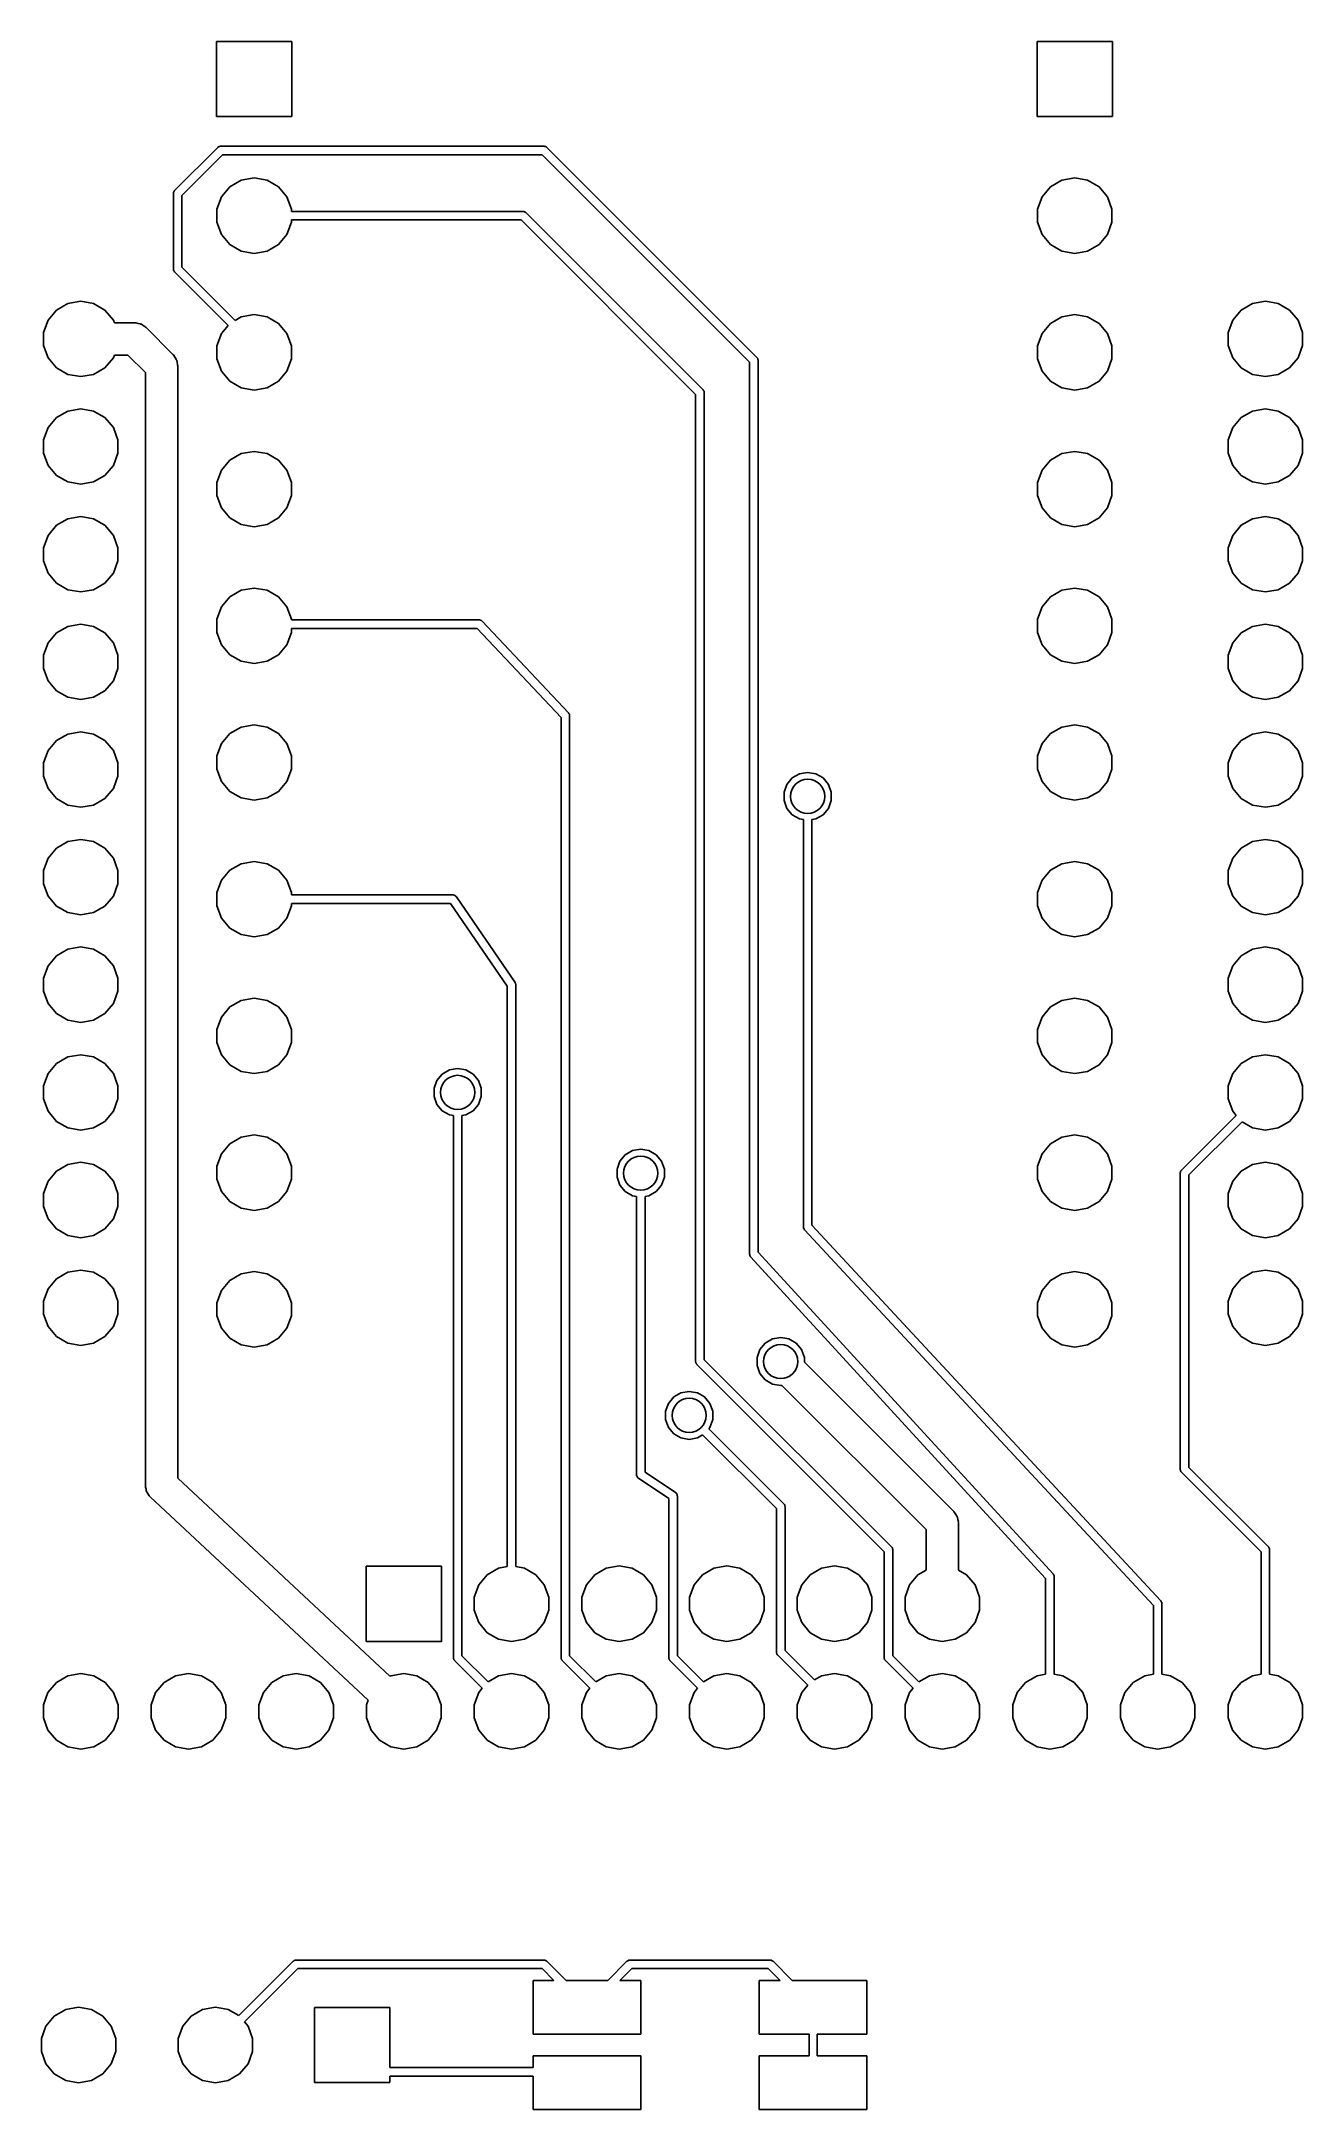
# Model space of a CAD drawing. Extents: x 168.8 to 192.2, y -127.9 to -89.5.
import ezdxf

# ---------------------------------------------------------------- set-up
doc = ezdxf.new("R2010")
doc.units = 0
doc.header["$MEASUREMENT"] = 0
doc.layers.add('BLACK', color=7, linetype='CONTINUOUS')

msp = doc.modelspace()

# ---------------------------------------------------------------- linework, layer by layer
at = {"layer": 'Black'}
for p, q in [((172.022, -90.8685), (172.022, -89.4715)), ((172.022, -89.4715), (173.418, -89.4715)), ((173.418, -89.4715), (173.418, -90.8685)), ((187.261, -90.8685), (187.261, -89.4715)), ((187.261, -89.4715), (188.659, -89.4715)), ((188.659, -89.4715), (188.659, -90.8685)), ((173.418, -90.8685), (172.022, -90.8685)), ((188.659, -90.8685), (187.261, -90.8685)), ((171.243, -92.2434), (172.043, -91.4434)), ((172.043, -91.4434), (172.046, -91.4414)), ((172.046, -91.4414), (172.049, -91.4387)), ((172.049, -91.4387), (172.058, -91.4335)), ((172.058, -91.4335), (172.066, -91.4275)), ((172.066, -91.4275), (172.07, -91.4266)), ((172.07, -91.4266), (172.073, -91.4248)), ((172.073, -91.4248), (172.083, -91.423)), ((172.083, -91.423), (172.093, -91.4203)), ((172.093, -91.4203), (172.097, -91.4206)), ((172.097, -91.4206), (172.1, -91.42)), ((172.1, -91.42), (178.1, -91.42)), ((178.1, -91.42), (178.103, -91.4206)), ((178.103, -91.4206), (178.107, -91.4203)), ((178.107, -91.4203), (178.117, -91.423)), ((178.117, -91.423), (178.127, -91.4248)), ((178.127, -91.4248), (178.13, -91.4266)), ((178.13, -91.4266), (178.134, -91.4275)), ((178.134, -91.4275), (178.142, -91.4335)), ((178.142, -91.4335), (178.151, -91.4387)), ((178.151, -91.4387), (178.154, -91.4414)), ((178.154, -91.4414), (178.157, -91.4434)), ((178.157, -91.4434), (182.057, -95.3434)), ((172.133, -91.58), (171.38, -92.3331)), ((178.067, -91.58), (172.133, -91.58)), ((181.92, -95.4331), (178.067, -91.58)), ((172.113, -92.3594), (172.269, -92.1729)), ((172.269, -92.1729), (172.48, -92.0511)), ((172.48, -92.0511), (172.72, -92.0088)), ((172.72, -92.0088), (172.96, -92.0511)), ((172.96, -92.0511), (173.171, -92.1729)), ((173.171, -92.1729), (173.327, -92.3594)), ((187.353, -92.3594), (187.509, -92.1729)), ((187.509, -92.1729), (187.72, -92.0511)), ((187.72, -92.0511), (187.96, -92.0088)), ((187.96, -92.0088), (188.2, -92.0511)), ((188.2, -92.0511), (188.411, -92.1729)), ((188.411, -92.1729), (188.567, -92.3594)), ((171.22, -92.293), (171.223, -92.2829)), ((171.221, -92.2965), (171.22, -92.293)), ((171.22, -92.3), (171.221, -92.2965)), ((171.22, -93.7), (171.22, -92.3)), ((171.223, -92.2829), (171.225, -92.2726)), ((171.225, -92.2726), (171.227, -92.2696)), ((171.227, -92.2662), (171.233, -92.2576)), ((171.227, -92.2696), (171.227, -92.2662)), ((171.233, -92.2576), (171.239, -92.2486)), ((171.239, -92.2486), (171.241, -92.2463)), ((171.241, -92.2463), (171.243, -92.2434)), ((171.38, -92.3331), (171.38, -93.6669)), ((172.029, -92.5882), (172.113, -92.3594)), ((172.029, -92.8318), (172.029, -92.5882)), ((173.327, -92.3594), (173.411, -92.5882)), ((173.411, -92.5882), (173.411, -92.63)), ((187.269, -92.5882), (187.353, -92.3594)), ((187.269, -92.8318), (187.269, -92.5882)), ((188.567, -92.3594), (188.651, -92.5882)), ((188.651, -92.5882), (188.651, -92.8318)), ((172.113, -93.0606), (172.029, -92.8318)), ((173.411, -92.8318), (173.327, -93.0606)), ((173.411, -92.63), (177.71, -92.63)), ((177.677, -92.79), (173.411, -92.79)), ((173.411, -92.79), (173.411, -92.8318)), ((180.92, -96.0331), (177.677, -92.79)), ((177.71, -92.63), (177.713, -92.6306)), ((177.713, -92.6306), (177.717, -92.6303)), ((177.717, -92.6303), (177.727, -92.633)), ((177.727, -92.633), (177.737, -92.6348)), ((177.737, -92.6348), (177.74, -92.6366)), ((177.74, -92.6366), (177.744, -92.6375)), ((177.744, -92.6375), (177.752, -92.6435)), ((177.752, -92.6435), (177.761, -92.6487)), ((177.761, -92.6487), (177.764, -92.6514)), ((177.764, -92.6514), (177.767, -92.6534)), ((177.767, -92.6534), (181.057, -95.9434)), ((187.353, -93.0606), (187.269, -92.8318)), ((188.651, -92.8318), (188.567, -93.0606)), ((172.269, -93.2471), (172.113, -93.0606)), ((172.48, -93.3689), (172.269, -93.2471)), ((172.72, -93.4112), (172.48, -93.3689)), ((172.96, -93.3689), (172.72, -93.4112)), ((173.171, -93.2471), (172.96, -93.3689)), ((173.327, -93.0606), (173.171, -93.2471)), ((187.509, -93.2471), (187.353, -93.0606)), ((187.72, -93.3689), (187.509, -93.2471)), ((187.96, -93.4112), (187.72, -93.3689)), ((188.2, -93.3689), (187.96, -93.4112)), ((188.411, -93.2471), (188.2, -93.3689)), ((188.567, -93.0606), (188.411, -93.2471)), ((171.221, -93.7035), (171.22, -93.7)), ((171.22, -93.707), (171.221, -93.7035)), ((171.223, -93.7171), (171.22, -93.707)), ((171.225, -93.7274), (171.223, -93.7171)), ((171.227, -93.7304), (171.225, -93.7274)), ((171.227, -93.7338), (171.227, -93.7304)), ((171.233, -93.7424), (171.227, -93.7338)), ((171.239, -93.7514), (171.233, -93.7424)), ((171.241, -93.7537), (171.239, -93.7514)), ((171.243, -93.7566), (171.241, -93.7537)), ((172.238, -94.7507), (171.243, -93.7566)), ((171.38, -93.6669), (172.369, -94.6555)), ((168.892, -94.6494), (169.049, -94.4629)), ((169.049, -94.4629), (169.259, -94.3411)), ((169.259, -94.3411), (169.499, -94.2988)), ((169.499, -94.2988), (169.739, -94.3411)), ((169.739, -94.3411), (169.95, -94.4629)), ((169.95, -94.4629), (170.106, -94.6494)), ((190.894, -94.6494), (191.05, -94.4629)), ((191.05, -94.4629), (191.261, -94.3411)), ((191.261, -94.3411), (191.501, -94.2988)), ((191.501, -94.2988), (191.741, -94.3411)), ((191.741, -94.3411), (191.951, -94.4629)), ((191.951, -94.4629), (192.108, -94.6494)), ((168.809, -94.8782), (168.892, -94.6494)), ((168.809, -95.1218), (168.809, -94.8782)), ((170.106, -94.6494), (170.125, -94.7)), ((170.125, -94.7), (170.5, -94.7)), ((170.5, -94.7), (170.513, -94.7023)), ((170.513, -94.7023), (170.526, -94.7011)), ((170.526, -94.7011), (170.564, -94.7113)), ((170.564, -94.7113), (170.603, -94.7181)), ((170.603, -94.7181), (170.614, -94.7247)), ((170.614, -94.7247), (170.627, -94.7281)), ((170.627, -94.7281), (170.659, -94.7506)), ((170.659, -94.7506), (170.693, -94.7702)), ((170.693, -94.7702), (170.701, -94.7803)), ((170.701, -94.7803), (170.712, -94.7879)), ((170.712, -94.7879), (171.212, -95.2879)), ((172.029, -95.1282), (172.113, -94.8994)), ((172.113, -94.8994), (172.238, -94.7507)), ((172.369, -94.6555), (172.48, -94.5911)), ((172.48, -94.5911), (172.72, -94.5488)), ((172.72, -94.5488), (172.96, -94.5911)), ((172.96, -94.5911), (173.171, -94.7129)), ((173.171, -94.7129), (173.327, -94.8994)), ((173.327, -94.8994), (173.411, -95.1282)), ((187.269, -95.1282), (187.353, -94.8994)), ((187.353, -94.8994), (187.509, -94.7129)), ((187.509, -94.7129), (187.72, -94.5911)), ((187.72, -94.5911), (187.96, -94.5488)), ((187.96, -94.5488), (188.2, -94.5911)), ((188.2, -94.5911), (188.411, -94.7129)), ((188.411, -94.7129), (188.567, -94.8994)), ((188.567, -94.8994), (188.651, -95.1282)), ((190.81, -94.8782), (190.894, -94.6494)), ((190.81, -95.1218), (190.81, -94.8782)), ((192.108, -94.6494), (192.191, -94.8782)), ((192.191, -94.8782), (192.191, -95.1218)), ((168.892, -95.3506), (168.809, -95.1218)), ((170.125, -95.3), (170.106, -95.3506)), ((170.376, -95.3), (170.125, -95.3)), ((170.7, -95.6243), (170.376, -95.3)), ((171.212, -95.2879), (171.22, -95.2987)), ((171.22, -95.2987), (171.23, -95.3072)), ((172.029, -95.3718), (172.029, -95.1282)), ((173.411, -95.1282), (173.411, -95.3718)), ((187.269, -95.3718), (187.269, -95.1282)), ((188.651, -95.1282), (188.651, -95.3718)), ((190.894, -95.3506), (190.81, -95.1218)), ((192.191, -95.1218), (192.108, -95.3506)), ((169.049, -95.5371), (168.892, -95.3506)), ((169.259, -95.6589), (169.049, -95.5371)), ((169.499, -95.7012), (169.259, -95.6589)), ((169.739, -95.6589), (169.499, -95.7012)), ((169.95, -95.5371), (169.739, -95.6589)), ((170.106, -95.3506), (169.95, -95.5371)), ((170.7, -116.3), (170.7, -95.6243)), ((171.23, -95.3072), (171.249, -95.3411)), ((171.249, -95.3411), (171.272, -95.3732)), ((171.272, -95.3732), (171.275, -95.386)), ((171.275, -95.386), (171.282, -95.3974)), ((171.282, -95.3974), (171.289, -95.436)), ((171.289, -95.436), (171.299, -95.4739)), ((171.299, -95.4739), (171.298, -95.487)), ((171.298, -95.487), (171.3, -95.5)), ((171.3, -95.5), (171.3, -116.17)), ((172.113, -95.6006), (172.029, -95.3718)), ((172.269, -95.7871), (172.113, -95.6006)), ((173.327, -95.6006), (173.171, -95.7871)), ((173.411, -95.3718), (173.327, -95.6006)), ((181.92, -112), (181.92, -95.4331)), ((182.057, -95.3434), (182.059, -95.3463)), ((182.059, -95.3463), (182.061, -95.3486)), ((182.061, -95.3486), (182.067, -95.3576)), ((182.067, -95.3576), (182.073, -95.3662)), ((182.073, -95.3662), (182.073, -95.3696)), ((182.073, -95.3696), (182.075, -95.3726)), ((182.075, -95.3726), (182.077, -95.3829)), ((182.077, -95.3829), (182.08, -95.393)), ((182.08, -95.393), (182.079, -95.3965)), ((182.079, -95.3965), (182.08, -95.4)), ((182.08, -95.4), (182.08, -111.969)), ((187.353, -95.6006), (187.269, -95.3718)), ((187.509, -95.7871), (187.353, -95.6006)), ((188.567, -95.6006), (188.411, -95.7871)), ((188.651, -95.3718), (188.567, -95.6006)), ((191.05, -95.5371), (190.894, -95.3506)), ((191.261, -95.6589), (191.05, -95.5371)), ((191.501, -95.7012), (191.261, -95.6589)), ((191.741, -95.6589), (191.501, -95.7012)), ((191.951, -95.5371), (191.741, -95.6589)), ((192.108, -95.3506), (191.951, -95.5371)), ((172.48, -95.9089), (172.269, -95.7871)), ((172.72, -95.9512), (172.48, -95.9089)), ((172.96, -95.9089), (172.72, -95.9512)), ((173.171, -95.7871), (172.96, -95.9089)), ((180.92, -114), (180.92, -96.0331)), ((181.057, -95.9434), (181.059, -95.9463)), ((181.059, -95.9463), (181.061, -95.9486)), ((181.061, -95.9486), (181.067, -95.9576)), ((181.067, -95.9576), (181.073, -95.9662)), ((181.073, -95.9662), (181.073, -95.9696)), ((181.073, -95.9696), (181.075, -95.9726)), ((181.075, -95.9726), (181.077, -95.9829)), ((181.077, -95.9829), (181.08, -95.993)), ((181.08, -95.993), (181.079, -95.9965)), ((181.079, -95.9965), (181.08, -96)), ((181.08, -96), (181.08, -113.967)), ((187.72, -95.9089), (187.509, -95.7871)), ((187.96, -95.9512), (187.72, -95.9089)), ((188.2, -95.9089), (187.96, -95.9512)), ((188.411, -95.7871), (188.2, -95.9089)), ((169.049, -96.4619), (169.259, -96.3401)), ((169.259, -96.3401), (169.499, -96.2978)), ((169.499, -96.2978), (169.739, -96.3401)), ((169.739, -96.3401), (169.95, -96.4619)), ((191.05, -96.4619), (191.261, -96.3401)), ((191.261, -96.3401), (191.501, -96.2978)), ((191.501, -96.2978), (191.741, -96.3401)), ((191.741, -96.3401), (191.951, -96.4619)), ((168.809, -96.8772), (168.892, -96.6484)), ((168.892, -96.6484), (169.049, -96.4619)), ((169.95, -96.4619), (170.106, -96.6484)), ((170.106, -96.6484), (170.19, -96.8772)), ((190.81, -96.8772), (190.894, -96.6484)), ((190.894, -96.6484), (191.05, -96.4619)), ((191.951, -96.4619), (192.108, -96.6484)), ((192.108, -96.6484), (192.191, -96.8772)), ((168.809, -97.1207), (168.809, -96.8772)), ((168.892, -97.3496), (168.809, -97.1207)), ((170.19, -97.1207), (170.106, -97.3496)), ((170.19, -96.8772), (170.19, -97.1207)), ((172.269, -97.2529), (172.48, -97.1311)), ((172.48, -97.1311), (172.72, -97.0888)), ((172.72, -97.0888), (172.96, -97.1311)), ((172.96, -97.1311), (173.171, -97.2529)), ((187.509, -97.2529), (187.72, -97.1311)), ((187.72, -97.1311), (187.96, -97.0888)), ((187.96, -97.0888), (188.2, -97.1311)), ((188.2, -97.1311), (188.411, -97.2529)), ((190.81, -97.1207), (190.81, -96.8772)), ((190.894, -97.3496), (190.81, -97.1207)), ((192.191, -97.1207), (192.108, -97.3496)), ((192.191, -96.8772), (192.191, -97.1207)), ((169.049, -97.5361), (168.892, -97.3496)), ((169.259, -97.6579), (169.049, -97.5361)), ((169.95, -97.5361), (169.739, -97.6579)), ((170.106, -97.3496), (169.95, -97.5361)), ((172.029, -97.6682), (172.113, -97.4394)), ((172.113, -97.4394), (172.269, -97.2529)), ((173.171, -97.2529), (173.327, -97.4394)), ((173.327, -97.4394), (173.411, -97.6682)), ((187.269, -97.6682), (187.353, -97.4394)), ((187.353, -97.4394), (187.509, -97.2529)), ((188.411, -97.2529), (188.567, -97.4394)), ((188.567, -97.4394), (188.651, -97.6682)), ((191.05, -97.5361), (190.894, -97.3496)), ((191.261, -97.6579), (191.05, -97.5361)), ((191.951, -97.5361), (191.741, -97.6579)), ((192.108, -97.3496), (191.951, -97.5361)), ((169.499, -97.7001), (169.259, -97.6579)), ((169.739, -97.6579), (169.499, -97.7001)), ((172.029, -97.9118), (172.029, -97.6682)), ((172.113, -98.1406), (172.029, -97.9118)), ((173.411, -97.9118), (173.327, -98.1406)), ((173.411, -97.6682), (173.411, -97.9118)), ((187.269, -97.9118), (187.269, -97.6682)), ((187.353, -98.1406), (187.269, -97.9118)), ((188.651, -97.9118), (188.567, -98.1406)), ((188.651, -97.6682), (188.651, -97.9118)), ((191.501, -97.7001), (191.261, -97.6579)), ((191.741, -97.6579), (191.501, -97.7001)), ((169.049, -98.4634), (169.259, -98.3416)), ((169.259, -98.3416), (169.499, -98.2993)), ((169.499, -98.2993), (169.739, -98.3416)), ((169.739, -98.3416), (169.95, -98.4634)), ((172.269, -98.3271), (172.113, -98.1406)), ((172.48, -98.4489), (172.269, -98.3271)), ((173.171, -98.3271), (172.96, -98.4489)), ((173.327, -98.1406), (173.171, -98.3271)), ((187.509, -98.3271), (187.353, -98.1406)), ((187.72, -98.4489), (187.509, -98.3271)), ((188.411, -98.3271), (188.2, -98.4489)), ((188.567, -98.1406), (188.411, -98.3271)), ((191.05, -98.4634), (191.261, -98.3416)), ((191.261, -98.3416), (191.501, -98.2993)), ((191.501, -98.2993), (191.741, -98.3416)), ((191.741, -98.3416), (191.951, -98.4634)), ((168.809, -98.8787), (168.892, -98.6499)), ((168.892, -98.6499), (169.049, -98.4634)), ((169.95, -98.4634), (170.106, -98.6499)), ((170.106, -98.6499), (170.19, -98.8787)), ((172.72, -98.4912), (172.48, -98.4489)), ((172.96, -98.4489), (172.72, -98.4912)), ((187.96, -98.4912), (187.72, -98.4489)), ((188.2, -98.4489), (187.96, -98.4912)), ((190.81, -98.8787), (190.894, -98.6499)), ((190.894, -98.6499), (191.05, -98.4634)), ((191.951, -98.4634), (192.108, -98.6499)), ((192.108, -98.6499), (192.191, -98.8787)), ((168.809, -99.1223), (168.809, -98.8787)), ((168.892, -99.3511), (168.809, -99.1223)), ((170.19, -99.1223), (170.106, -99.3511)), ((170.19, -98.8787), (170.19, -99.1223)), ((190.81, -99.1223), (190.81, -98.8787)), ((190.894, -99.3511), (190.81, -99.1223)), ((192.191, -99.1223), (192.108, -99.3511)), ((192.191, -98.8787), (192.191, -99.1223)), ((169.049, -99.5376), (168.892, -99.3511)), ((170.106, -99.3511), (169.95, -99.5376)), ((191.05, -99.5376), (190.894, -99.3511)), ((192.108, -99.3511), (191.951, -99.5376)), ((169.259, -99.6594), (169.049, -99.5376)), ((169.499, -99.7017), (169.259, -99.6594)), ((169.739, -99.6594), (169.499, -99.7017)), ((169.95, -99.5376), (169.739, -99.6594)), ((172.113, -99.9794), (172.269, -99.7929)), ((172.269, -99.7929), (172.48, -99.6711)), ((172.48, -99.6711), (172.72, -99.6288)), ((172.72, -99.6288), (172.96, -99.6711)), ((172.96, -99.6711), (173.171, -99.7929)), ((173.171, -99.7929), (173.327, -99.9794)), ((187.353, -99.9794), (187.509, -99.7929)), ((187.509, -99.7929), (187.72, -99.6711)), ((187.72, -99.6711), (187.96, -99.6288)), ((187.96, -99.6288), (188.2, -99.6711)), ((188.2, -99.6711), (188.411, -99.7929)), ((188.411, -99.7929), (188.567, -99.9794)), ((191.261, -99.6594), (191.05, -99.5376)), ((191.501, -99.7017), (191.261, -99.6594)), ((191.741, -99.6594), (191.501, -99.7017)), ((191.951, -99.5376), (191.741, -99.6594)), ((169.259, -100.341), (169.499, -100.298)), ((169.499, -100.298), (169.739, -100.341)), ((172.029, -100.208), (172.113, -99.9794)), ((172.029, -100.452), (172.029, -100.208)), ((173.327, -99.9794), (173.411, -100.208)), ((173.411, -100.208), (173.411, -100.22)), ((173.411, -100.22), (176.9, -100.22)), ((176.9, -100.22), (176.905, -100.221)), ((176.905, -100.221), (176.909, -100.221)), ((176.909, -100.221), (176.918, -100.223)), ((176.918, -100.223), (176.927, -100.225)), ((176.927, -100.225), (176.931, -100.227)), ((176.931, -100.227), (176.936, -100.229)), ((176.936, -100.229), (176.943, -100.234)), ((176.943, -100.234), (176.951, -100.239)), ((176.951, -100.239), (176.954, -100.242)), ((176.954, -100.242), (176.958, -100.245)), ((176.958, -100.245), (178.558, -101.945)), ((187.269, -100.208), (187.353, -99.9794)), ((187.269, -100.452), (187.269, -100.208)), ((188.567, -99.9794), (188.651, -100.208)), ((188.651, -100.208), (188.651, -100.452)), ((191.261, -100.341), (191.501, -100.298)), ((191.501, -100.298), (191.741, -100.341)), ((168.809, -100.878), (168.892, -100.649)), ((168.892, -100.649), (169.049, -100.462)), ((169.049, -100.462), (169.259, -100.341)), ((169.739, -100.341), (169.95, -100.462)), ((169.95, -100.462), (170.106, -100.649)), ((170.106, -100.649), (170.19, -100.878)), ((172.113, -100.681), (172.029, -100.452)), ((172.269, -100.867), (172.113, -100.681)), ((173.327, -100.681), (173.171, -100.867)), ((173.411, -100.452), (173.327, -100.681)), ((176.865, -100.38), (173.411, -100.38)), ((173.411, -100.38), (173.411, -100.452)), ((178.42, -102.032), (176.865, -100.38)), ((187.353, -100.681), (187.269, -100.452)), ((187.509, -100.867), (187.353, -100.681)), ((188.567, -100.681), (188.411, -100.867)), ((188.651, -100.452), (188.567, -100.681)), ((190.81, -100.878), (190.894, -100.649)), ((190.894, -100.649), (191.05, -100.462)), ((191.05, -100.462), (191.261, -100.341)), ((191.741, -100.341), (191.951, -100.462)), ((191.951, -100.462), (192.108, -100.649)), ((192.108, -100.649), (192.191, -100.878)), ((168.809, -101.121), (168.809, -100.878)), ((170.19, -100.878), (170.19, -101.121)), ((172.48, -100.989), (172.269, -100.867)), ((172.72, -101.031), (172.48, -100.989)), ((172.96, -100.989), (172.72, -101.031)), ((173.171, -100.867), (172.96, -100.989)), ((187.72, -100.989), (187.509, -100.867)), ((187.96, -101.031), (187.72, -100.989)), ((188.2, -100.989), (187.96, -101.031)), ((188.411, -100.867), (188.2, -100.989)), ((190.81, -101.121), (190.81, -100.878)), ((192.191, -100.878), (192.191, -101.121)), ((168.892, -101.35), (168.809, -101.121)), ((169.049, -101.537), (168.892, -101.35)), ((170.106, -101.35), (169.95, -101.537)), ((170.19, -101.121), (170.106, -101.35)), ((190.894, -101.35), (190.81, -101.121)), ((191.05, -101.537), (190.894, -101.35)), ((192.108, -101.35), (191.951, -101.537)), ((192.191, -101.121), (192.108, -101.35)), ((169.259, -101.658), (169.049, -101.537)), ((169.499, -101.701), (169.259, -101.658)), ((169.739, -101.658), (169.499, -101.701)), ((169.95, -101.537), (169.739, -101.658)), ((191.261, -101.658), (191.05, -101.537)), ((191.501, -101.701), (191.261, -101.658)), ((191.741, -101.658), (191.501, -101.701)), ((191.951, -101.537), (191.741, -101.658)), ((172.269, -102.333), (172.48, -102.211)), ((172.48, -102.211), (172.72, -102.169)), ((172.72, -102.169), (172.96, -102.211)), ((172.96, -102.211), (173.171, -102.333)), ((178.42, -119.5), (178.42, -102.032)), ((178.558, -101.945), (178.56, -101.947)), ((178.56, -101.947), (178.561, -101.949)), ((178.561, -101.949), (178.567, -101.959)), ((178.567, -101.959), (178.573, -101.968)), ((178.573, -101.968), (178.574, -101.971)), ((178.574, -101.971), (178.575, -101.973)), ((178.575, -101.973), (178.577, -101.984)), ((178.577, -101.984), (178.58, -101.995)), ((178.58, -101.995), (178.58, -101.998)), ((178.58, -101.998), (178.58, -102)), ((178.58, -102), (178.58, -119.467)), ((187.509, -102.333), (187.72, -102.211)), ((187.72, -102.211), (187.96, -102.169)), ((187.96, -102.169), (188.2, -102.211)), ((188.2, -102.211), (188.411, -102.333)), ((168.892, -102.65), (169.049, -102.464)), ((169.049, -102.464), (169.259, -102.342)), ((169.259, -102.342), (169.499, -102.3)), ((169.499, -102.3), (169.739, -102.342)), ((169.739, -102.342), (169.95, -102.464)), ((169.95, -102.464), (170.106, -102.65)), ((172.029, -102.748), (172.113, -102.519)), ((172.113, -102.519), (172.269, -102.333)), ((173.171, -102.333), (173.327, -102.519)), ((173.327, -102.519), (173.411, -102.748)), ((187.269, -102.748), (187.353, -102.519)), ((187.353, -102.519), (187.509, -102.333)), ((188.411, -102.333), (188.567, -102.519)), ((188.567, -102.519), (188.651, -102.748)), ((190.894, -102.65), (191.05, -102.464)), ((191.05, -102.464), (191.261, -102.342)), ((191.261, -102.342), (191.501, -102.3)), ((191.501, -102.3), (191.741, -102.342)), ((191.741, -102.342), (191.951, -102.464)), ((191.951, -102.464), (192.108, -102.65)), ((168.809, -102.879), (168.892, -102.65)), ((168.809, -103.123), (168.809, -102.879)), ((170.106, -102.65), (170.19, -102.879)), ((170.19, -102.879), (170.19, -103.123)), ((172.029, -102.992), (172.029, -102.748)), ((173.411, -102.748), (173.411, -102.992)), ((187.269, -102.992), (187.269, -102.748)), ((188.651, -102.748), (188.651, -102.992)), ((190.81, -102.879), (190.894, -102.65)), ((190.81, -103.123), (190.81, -102.879)), ((192.108, -102.65), (192.191, -102.879)), ((192.191, -102.879), (192.191, -103.123)), ((168.892, -103.352), (168.809, -103.123)), ((169.049, -103.538), (168.892, -103.352)), ((170.106, -103.352), (169.95, -103.538)), ((170.19, -103.123), (170.106, -103.352)), ((172.113, -103.221), (172.029, -102.992)), ((172.269, -103.407), (172.113, -103.221)), ((173.327, -103.221), (173.171, -103.407)), ((173.411, -102.992), (173.327, -103.221)), ((182.561, -103.423), (182.614, -103.277)), ((182.614, -103.277), (182.713, -103.158)), ((182.713, -103.158), (182.847, -103.081)), ((182.847, -103.081), (183, -103.054)), ((183, -103.054), (183.153, -103.081)), ((183.153, -103.081), (183.287, -103.158)), ((183.287, -103.158), (183.386, -103.277)), ((183.386, -103.277), (183.439, -103.423)), ((187.353, -103.221), (187.269, -102.992)), ((187.509, -103.407), (187.353, -103.221)), ((188.567, -103.221), (188.411, -103.407)), ((188.651, -102.992), (188.567, -103.221)), ((190.894, -103.352), (190.81, -103.123)), ((191.05, -103.538), (190.894, -103.352)), ((192.108, -103.352), (191.951, -103.538)), ((192.191, -103.123), (192.108, -103.352)), ((169.259, -103.66), (169.049, -103.538)), ((169.499, -103.702), (169.259, -103.66)), ((169.739, -103.66), (169.499, -103.702)), ((169.95, -103.538), (169.739, -103.66)), ((172.48, -103.529), (172.269, -103.407)), ((172.72, -103.571), (172.48, -103.529)), ((172.96, -103.529), (172.72, -103.571)), ((173.171, -103.407), (172.96, -103.529)), ((182.561, -103.577), (182.561, -103.423)), ((182.614, -103.723), (182.561, -103.577)), ((182.713, -103.842), (182.614, -103.723)), ((183.386, -103.723), (183.287, -103.842)), ((183.439, -103.577), (183.386, -103.723)), ((183.439, -103.423), (183.439, -103.577)), ((187.72, -103.529), (187.509, -103.407)), ((187.96, -103.571), (187.72, -103.529)), ((188.2, -103.529), (187.96, -103.571)), ((188.411, -103.407), (188.2, -103.529)), ((191.261, -103.66), (191.05, -103.538)), ((191.501, -103.702), (191.261, -103.66)), ((191.741, -103.66), (191.501, -103.702)), ((191.951, -103.538), (191.741, -103.66)), ((182.847, -103.919), (182.713, -103.842)), ((182.92, -103.932), (182.847, -103.919)), ((182.92, -111.5), (182.92, -103.932)), ((183.153, -103.919), (183.08, -103.932)), ((183.08, -103.932), (183.08, -111.469)), ((183.287, -103.842), (183.153, -103.919)), ((168.892, -104.649), (169.049, -104.463)), ((169.049, -104.463), (169.259, -104.341)), ((169.259, -104.341), (169.499, -104.299)), ((169.499, -104.299), (169.739, -104.341)), ((169.739, -104.341), (169.95, -104.463)), ((169.95, -104.463), (170.106, -104.649)), ((190.894, -104.649), (191.05, -104.463)), ((191.05, -104.463), (191.261, -104.341)), ((191.261, -104.341), (191.501, -104.299)), ((191.501, -104.299), (191.741, -104.341)), ((191.741, -104.341), (191.951, -104.463)), ((191.951, -104.463), (192.108, -104.649)), ((168.809, -104.878), (168.892, -104.649)), ((168.809, -105.122), (168.809, -104.878)), ((170.106, -104.649), (170.19, -104.878)), ((170.19, -104.878), (170.19, -105.122)), ((172.113, -105.059), (172.269, -104.873)), ((172.269, -104.873), (172.48, -104.751)), ((172.48, -104.751), (172.72, -104.709)), ((172.72, -104.709), (172.96, -104.751)), ((172.96, -104.751), (173.171, -104.873)), ((173.171, -104.873), (173.327, -105.059)), ((187.353, -105.059), (187.509, -104.873)), ((187.509, -104.873), (187.72, -104.751)), ((187.72, -104.751), (187.96, -104.709)), ((187.96, -104.709), (188.2, -104.751)), ((188.2, -104.751), (188.411, -104.873)), ((188.411, -104.873), (188.567, -105.059)), ((190.81, -104.878), (190.894, -104.649)), ((190.81, -105.122), (190.81, -104.878)), ((192.108, -104.649), (192.191, -104.878)), ((192.191, -104.878), (192.191, -105.122)), ((168.892, -105.351), (168.809, -105.122)), ((170.19, -105.122), (170.106, -105.351)), ((172.029, -105.288), (172.113, -105.059)), ((172.029, -105.532), (172.029, -105.288)), ((173.327, -105.059), (173.411, -105.288)), ((173.411, -105.288), (173.411, -105.33)), ((187.269, -105.288), (187.353, -105.059)), ((187.269, -105.532), (187.269, -105.288)), ((188.567, -105.059), (188.651, -105.288)), ((188.651, -105.288), (188.651, -105.532)), ((190.894, -105.351), (190.81, -105.122)), ((192.191, -105.122), (192.108, -105.351)), ((169.049, -105.537), (168.892, -105.351)), ((169.259, -105.659), (169.049, -105.537)), ((169.499, -105.701), (169.259, -105.659)), ((169.739, -105.659), (169.499, -105.701)), ((169.95, -105.537), (169.739, -105.659)), ((170.106, -105.351), (169.95, -105.537)), ((172.113, -105.761), (172.029, -105.532)), ((173.411, -105.532), (173.327, -105.761)), ((173.411, -105.33), (176.41, -105.33)), ((176.368, -105.49), (173.411, -105.49)), ((173.411, -105.49), (173.411, -105.532)), ((177.42, -107.025), (176.368, -105.49)), ((176.41, -105.33), (176.421, -105.332)), ((176.421, -105.332), (176.431, -105.333)), ((176.431, -105.333), (176.434, -105.334)), ((176.434, -105.334), (176.437, -105.335)), ((176.437, -105.335), (176.447, -105.34)), ((176.447, -105.34), (176.457, -105.345)), ((176.457, -105.345), (176.459, -105.347)), ((176.459, -105.347), (176.461, -105.349)), ((176.461, -105.349), (176.468, -105.357)), ((176.468, -105.357), (176.476, -105.365)), ((176.476, -105.365), (177.566, -106.955)), ((187.353, -105.761), (187.269, -105.532)), ((188.651, -105.532), (188.567, -105.761)), ((191.05, -105.537), (190.894, -105.351)), ((191.261, -105.659), (191.05, -105.537)), ((191.501, -105.701), (191.261, -105.659)), ((191.741, -105.659), (191.501, -105.701)), ((191.951, -105.537), (191.741, -105.659)), ((192.108, -105.351), (191.951, -105.537)), ((172.269, -105.947), (172.113, -105.761)), ((172.48, -106.069), (172.269, -105.947)), ((173.171, -105.947), (172.96, -106.069)), ((173.327, -105.761), (173.171, -105.947)), ((187.509, -105.947), (187.353, -105.761)), ((187.72, -106.069), (187.509, -105.947)), ((188.411, -105.947), (188.2, -106.069)), ((188.567, -105.761), (188.411, -105.947)), ((169.049, -106.462), (169.259, -106.34)), ((169.259, -106.34), (169.499, -106.298)), ((169.499, -106.298), (169.739, -106.34)), ((169.739, -106.34), (169.95, -106.462)), ((172.72, -106.111), (172.48, -106.069)), ((172.96, -106.069), (172.72, -106.111)), ((187.96, -106.111), (187.72, -106.069)), ((188.2, -106.069), (187.96, -106.111)), ((191.05, -106.462), (191.261, -106.34)), ((191.261, -106.34), (191.501, -106.298)), ((191.501, -106.298), (191.741, -106.34)), ((191.741, -106.34), (191.951, -106.462)), ((168.809, -106.877), (168.892, -106.648)), ((168.892, -106.648), (169.049, -106.462)), ((169.95, -106.462), (170.106, -106.648)), ((170.106, -106.648), (170.19, -106.877)), ((190.81, -106.877), (190.894, -106.648)), ((190.894, -106.648), (191.05, -106.462)), ((191.951, -106.462), (192.108, -106.648)), ((192.108, -106.648), (192.191, -106.877)), ((168.809, -107.121), (168.809, -106.877)), ((168.892, -107.35), (168.809, -107.121)), ((170.19, -107.121), (170.106, -107.35)), ((170.19, -106.877), (170.19, -107.121)), ((177.42, -117.811), (177.42, -107.025)), ((177.566, -106.955), (177.57, -106.964)), ((177.57, -106.964), (177.575, -106.973)), ((177.575, -106.973), (177.576, -106.976)), ((177.576, -106.976), (177.577, -106.98)), ((177.577, -106.98), (177.578, -106.99)), ((177.578, -106.99), (177.58, -107)), ((177.58, -107), (177.58, -117.811)), ((190.81, -107.121), (190.81, -106.877)), ((190.894, -107.35), (190.81, -107.121)), ((192.191, -107.121), (192.108, -107.35)), ((192.191, -106.877), (192.191, -107.121)), ((169.049, -107.536), (168.892, -107.35)), ((169.259, -107.658), (169.049, -107.536)), ((169.95, -107.536), (169.739, -107.658)), ((170.106, -107.35), (169.95, -107.536)), ((172.029, -107.828), (172.113, -107.599)), ((172.113, -107.599), (172.269, -107.413)), ((172.269, -107.413), (172.48, -107.291)), ((172.48, -107.291), (172.72, -107.249)), ((172.72, -107.249), (172.96, -107.291)), ((172.96, -107.291), (173.171, -107.413)), ((173.171, -107.413), (173.327, -107.599)), ((173.327, -107.599), (173.411, -107.828)), ((187.269, -107.828), (187.353, -107.599)), ((187.353, -107.599), (187.509, -107.413)), ((187.509, -107.413), (187.72, -107.291)), ((187.72, -107.291), (187.96, -107.249)), ((187.96, -107.249), (188.2, -107.291)), ((188.2, -107.291), (188.411, -107.413)), ((188.411, -107.413), (188.567, -107.599)), ((188.567, -107.599), (188.651, -107.828)), ((191.05, -107.536), (190.894, -107.35)), ((191.261, -107.658), (191.05, -107.536)), ((191.951, -107.536), (191.741, -107.658)), ((192.108, -107.35), (191.951, -107.536)), ((169.499, -107.7), (169.259, -107.658)), ((169.739, -107.658), (169.499, -107.7)), ((172.029, -108.072), (172.029, -107.828)), ((173.411, -107.828), (173.411, -108.072)), ((187.269, -108.072), (187.269, -107.828)), ((188.651, -107.828), (188.651, -108.072)), ((191.501, -107.7), (191.261, -107.658)), ((191.741, -107.658), (191.501, -107.7)), ((169.049, -108.463), (169.259, -108.342)), ((169.259, -108.342), (169.499, -108.299)), ((169.499, -108.299), (169.739, -108.342)), ((169.739, -108.342), (169.95, -108.463)), ((172.113, -108.301), (172.029, -108.072)), ((172.269, -108.487), (172.113, -108.301)), ((173.327, -108.301), (173.171, -108.487)), ((173.411, -108.072), (173.327, -108.301)), ((187.353, -108.301), (187.269, -108.072)), ((187.509, -108.487), (187.353, -108.301)), ((188.567, -108.301), (188.411, -108.487)), ((188.651, -108.072), (188.567, -108.301)), ((191.05, -108.463), (191.261, -108.342)), ((191.261, -108.342), (191.501, -108.299)), ((191.501, -108.299), (191.741, -108.342)), ((191.741, -108.342), (191.951, -108.463)), ((168.809, -108.879), (168.892, -108.65)), ((168.892, -108.65), (169.049, -108.463)), ((169.95, -108.463), (170.106, -108.65)), ((170.106, -108.65), (170.19, -108.879)), ((172.48, -108.609), (172.269, -108.487)), ((172.72, -108.651), (172.48, -108.609)), ((172.96, -108.609), (172.72, -108.651)), ((173.171, -108.487), (172.96, -108.609)), ((176.114, -108.777), (176.213, -108.658)), ((176.213, -108.658), (176.347, -108.581)), ((176.347, -108.581), (176.5, -108.554)), ((176.5, -108.554), (176.653, -108.581)), ((176.653, -108.581), (176.787, -108.658)), ((176.787, -108.658), (176.886, -108.777)), ((187.72, -108.609), (187.509, -108.487)), ((187.96, -108.651), (187.72, -108.609)), ((188.2, -108.609), (187.96, -108.651)), ((188.411, -108.487), (188.2, -108.609)), ((190.81, -108.879), (190.894, -108.65)), ((190.894, -108.65), (191.05, -108.463)), ((191.951, -108.463), (192.108, -108.65)), ((192.108, -108.65), (192.191, -108.879)), ((168.809, -109.122), (168.809, -108.879)), ((168.892, -109.351), (168.809, -109.122)), ((170.19, -109.122), (170.106, -109.351)), ((170.19, -108.879), (170.19, -109.122)), ((176.061, -108.923), (176.114, -108.777)), ((176.061, -109.077), (176.061, -108.923)), ((176.114, -109.223), (176.061, -109.077)), ((176.886, -108.777), (176.939, -108.923)), ((176.939, -109.077), (176.886, -109.223)), ((176.939, -108.923), (176.939, -109.077)), ((190.81, -109.122), (190.81, -108.879)), ((190.894, -109.351), (190.81, -109.122)), ((192.191, -109.122), (192.108, -109.351)), ((192.191, -108.879), (192.191, -109.122)), ((169.049, -109.538), (168.892, -109.351)), ((170.106, -109.351), (169.95, -109.538)), ((176.213, -109.342), (176.114, -109.223)), ((176.347, -109.419), (176.213, -109.342)), ((176.42, -109.432), (176.347, -109.419)), ((176.42, -119.5), (176.42, -109.432)), ((176.653, -109.419), (176.58, -109.432)), ((176.58, -109.432), (176.58, -119.467)), ((176.787, -109.342), (176.653, -109.419)), ((176.886, -109.223), (176.787, -109.342)), ((189.943, -110.445), (190.959, -109.429)), ((190.959, -109.429), (190.894, -109.351)), ((192.108, -109.351), (191.951, -109.538)), ((169.259, -109.659), (169.049, -109.538)), ((169.499, -109.702), (169.259, -109.659)), ((169.739, -109.659), (169.499, -109.702)), ((169.95, -109.538), (169.739, -109.659)), ((172.269, -109.953), (172.48, -109.831)), ((172.48, -109.831), (172.72, -109.789)), ((172.72, -109.789), (172.96, -109.831)), ((172.96, -109.831), (173.171, -109.953)), ((187.509, -109.953), (187.72, -109.831)), ((187.72, -109.831), (187.96, -109.789)), ((187.96, -109.789), (188.2, -109.831)), ((188.2, -109.831), (188.411, -109.953)), ((191.067, -109.547), (190.08, -110.534)), ((191.261, -109.659), (191.067, -109.547)), ((191.501, -109.702), (191.261, -109.659)), ((191.741, -109.659), (191.501, -109.702)), ((191.951, -109.538), (191.741, -109.659)), ((172.029, -110.368), (172.113, -110.139)), ((172.113, -110.139), (172.269, -109.953)), ((173.171, -109.953), (173.327, -110.139)), ((173.327, -110.139), (173.411, -110.368)), ((179.461, -110.423), (179.514, -110.277)), ((179.514, -110.277), (179.613, -110.158)), ((179.613, -110.158), (179.747, -110.081)), ((179.747, -110.081), (179.9, -110.054)), ((179.9, -110.054), (180.053, -110.081)), ((180.053, -110.081), (180.187, -110.158)), ((180.187, -110.158), (180.286, -110.277)), ((180.286, -110.277), (180.339, -110.423)), ((187.269, -110.368), (187.353, -110.139)), ((187.353, -110.139), (187.509, -109.953)), ((188.411, -109.953), (188.567, -110.139)), ((188.567, -110.139), (188.651, -110.368)), ((168.809, -110.878), (168.892, -110.649)), ((168.892, -110.649), (169.049, -110.462)), ((169.049, -110.462), (169.259, -110.341)), ((169.259, -110.341), (169.499, -110.298)), ((169.499, -110.298), (169.739, -110.341)), ((169.739, -110.341), (169.95, -110.462)), ((169.95, -110.462), (170.106, -110.649)), ((170.106, -110.649), (170.19, -110.878)), ((172.029, -110.612), (172.029, -110.368)), ((172.113, -110.841), (172.029, -110.612)), ((173.411, -110.612), (173.327, -110.841)), ((173.411, -110.368), (173.411, -110.612)), ((179.461, -110.577), (179.461, -110.423)), ((179.514, -110.723), (179.461, -110.577)), ((180.339, -110.577), (180.286, -110.723)), ((180.339, -110.423), (180.339, -110.577)), ((187.269, -110.612), (187.269, -110.368)), ((187.353, -110.841), (187.269, -110.612)), ((188.651, -110.612), (188.567, -110.841)), ((188.651, -110.368), (188.651, -110.612)), ((189.92, -110.494), (189.923, -110.484)), ((189.921, -110.498), (189.92, -110.494)), ((189.92, -110.501), (189.921, -110.498)), ((189.92, -116), (189.92, -110.501)), ((189.923, -110.484), (189.925, -110.474)), ((189.925, -110.474), (189.927, -110.471)), ((189.927, -110.467), (189.933, -110.459)), ((189.927, -110.471), (189.927, -110.467)), ((189.933, -110.459), (189.939, -110.45)), ((189.939, -110.45), (189.941, -110.448)), ((189.941, -110.448), (189.943, -110.445)), ((190.08, -110.534), (190.08, -115.967)), ((190.81, -110.878), (190.894, -110.649)), ((190.894, -110.649), (191.05, -110.462)), ((191.05, -110.462), (191.261, -110.341)), ((191.261, -110.341), (191.501, -110.298)), ((191.501, -110.298), (191.741, -110.341)), ((191.741, -110.341), (191.951, -110.462)), ((191.951, -110.462), (192.108, -110.649)), ((192.108, -110.649), (192.191, -110.878)), ((168.809, -111.121), (168.809, -110.878)), ((170.19, -110.878), (170.19, -111.121)), ((172.269, -111.027), (172.113, -110.841)), ((172.48, -111.149), (172.269, -111.027)), ((173.171, -111.027), (172.96, -111.149)), ((173.327, -110.841), (173.171, -111.027)), ((179.613, -110.842), (179.514, -110.723)), ((179.747, -110.919), (179.613, -110.842)), ((179.82, -110.932), (179.747, -110.919)), ((179.82, -116.1), (179.82, -110.932)), ((180.053, -110.919), (179.98, -110.932)), ((179.98, -110.932), (179.98, -116.057)), ((180.187, -110.842), (180.053, -110.919)), ((180.286, -110.723), (180.187, -110.842)), ((187.509, -111.027), (187.353, -110.841)), ((187.72, -111.149), (187.509, -111.027)), ((188.411, -111.027), (188.2, -111.149)), ((188.567, -110.841), (188.411, -111.027)), ((190.81, -111.121), (190.81, -110.878)), ((192.191, -110.878), (192.191, -111.121)), ((168.892, -111.35), (168.809, -111.121)), ((169.049, -111.537), (168.892, -111.35)), ((170.106, -111.35), (169.95, -111.537)), ((170.19, -111.121), (170.106, -111.35)), ((172.72, -111.191), (172.48, -111.149)), ((172.96, -111.149), (172.72, -111.191)), ((187.96, -111.191), (187.72, -111.149)), ((188.2, -111.149), (187.96, -111.191)), ((190.894, -111.35), (190.81, -111.121)), ((191.05, -111.537), (190.894, -111.35)), ((192.108, -111.35), (191.951, -111.537)), ((192.191, -111.121), (192.108, -111.35)), ((169.259, -111.658), (169.049, -111.537)), ((169.499, -111.701), (169.259, -111.658)), ((169.739, -111.658), (169.499, -111.701)), ((169.95, -111.537), (169.739, -111.658)), ((182.92, -111.502), (182.92, -111.5)), ((182.92, -111.504), (182.92, -111.502)), ((182.923, -111.516), (182.92, -111.504)), ((182.925, -111.527), (182.923, -111.516)), ((182.926, -111.529), (182.925, -111.527)), ((182.926, -111.531), (182.926, -111.529)), ((182.933, -111.541), (182.926, -111.531)), ((182.939, -111.551), (182.933, -111.541)), ((182.94, -111.553), (182.939, -111.551)), ((182.941, -111.554), (182.94, -111.553)), ((189.42, -118.531), (182.941, -111.554)), ((183.08, -111.469), (189.559, -118.446)), ((191.261, -111.658), (191.05, -111.537)), ((191.501, -111.701), (191.261, -111.658)), ((191.741, -111.658), (191.501, -111.701)), ((191.951, -111.537), (191.741, -111.658)), ((181.92, -112.002), (181.92, -112)), ((181.92, -112.004), (181.92, -112.002)), ((181.923, -112.015), (181.92, -112.004)), ((181.925, -112.027), (181.923, -112.015)), ((181.926, -112.029), (181.925, -112.027)), ((181.926, -112.031), (181.926, -112.029)), ((181.933, -112.041), (181.926, -112.031)), ((181.939, -112.051), (181.933, -112.041)), ((181.94, -112.053), (181.939, -112.051)), ((181.941, -112.054), (181.94, -112.053)), ((187.42, -118.031), (181.941, -112.054)), ((182.08, -111.969), (187.559, -117.946)), ((168.892, -112.65), (169.049, -112.464)), ((169.049, -112.464), (169.259, -112.342)), ((169.259, -112.342), (169.499, -112.3)), ((169.499, -112.3), (169.739, -112.342)), ((169.739, -112.342), (169.95, -112.464)), ((169.95, -112.464), (170.106, -112.65)), ((172.113, -112.679), (172.269, -112.493)), ((172.269, -112.493), (172.48, -112.371)), ((172.48, -112.371), (172.72, -112.329)), ((172.72, -112.329), (172.96, -112.371)), ((172.96, -112.371), (173.171, -112.493)), ((173.171, -112.493), (173.327, -112.679)), ((187.353, -112.679), (187.509, -112.493)), ((187.509, -112.493), (187.72, -112.371)), ((187.72, -112.371), (187.96, -112.329)), ((187.96, -112.329), (188.2, -112.371)), ((188.2, -112.371), (188.411, -112.493)), ((188.411, -112.493), (188.567, -112.679)), ((190.894, -112.65), (191.05, -112.464)), ((191.05, -112.464), (191.261, -112.342)), ((191.261, -112.342), (191.501, -112.3)), ((191.501, -112.3), (191.741, -112.342)), ((191.741, -112.342), (191.951, -112.464)), ((191.951, -112.464), (192.108, -112.65)), ((168.809, -112.879), (168.892, -112.65)), ((168.809, -113.123), (168.809, -112.879)), ((170.106, -112.65), (170.19, -112.879)), ((170.19, -112.879), (170.19, -113.123)), ((172.029, -112.908), (172.113, -112.679)), ((172.029, -113.152), (172.029, -112.908)), ((173.327, -112.679), (173.411, -112.908)), ((173.411, -112.908), (173.411, -113.152)), ((187.269, -112.908), (187.353, -112.679)), ((187.269, -113.152), (187.269, -112.908)), ((188.567, -112.679), (188.651, -112.908)), ((188.651, -112.908), (188.651, -113.152)), ((190.81, -112.879), (190.894, -112.65)), ((190.81, -113.123), (190.81, -112.879)), ((192.108, -112.65), (192.191, -112.879)), ((192.191, -112.879), (192.191, -113.123)), ((168.892, -113.352), (168.809, -113.123)), ((169.049, -113.538), (168.892, -113.352)), ((170.106, -113.352), (169.95, -113.538)), ((170.19, -113.123), (170.106, -113.352)), ((172.113, -113.381), (172.029, -113.152)), ((173.411, -113.152), (173.327, -113.381)), ((187.353, -113.381), (187.269, -113.152)), ((188.651, -113.152), (188.567, -113.381)), ((190.894, -113.352), (190.81, -113.123)), ((191.05, -113.538), (190.894, -113.352)), ((192.108, -113.352), (191.951, -113.538)), ((192.191, -113.123), (192.108, -113.352)), ((169.259, -113.66), (169.049, -113.538)), ((169.499, -113.702), (169.259, -113.66)), ((169.739, -113.66), (169.499, -113.702)), ((169.95, -113.538), (169.739, -113.66)), ((172.269, -113.567), (172.113, -113.381)), ((172.48, -113.689), (172.269, -113.567)), ((172.72, -113.731), (172.48, -113.689)), ((172.96, -113.689), (172.72, -113.731)), ((173.171, -113.567), (172.96, -113.689)), ((173.327, -113.381), (173.171, -113.567)), ((182.114, -113.777), (182.213, -113.658)), ((182.213, -113.658), (182.347, -113.581)), ((182.347, -113.581), (182.5, -113.554)), ((182.5, -113.554), (182.653, -113.581)), ((182.653, -113.581), (182.787, -113.658)), ((182.787, -113.658), (182.886, -113.777)), ((187.509, -113.567), (187.353, -113.381)), ((187.72, -113.689), (187.509, -113.567)), ((187.96, -113.731), (187.72, -113.689)), ((188.2, -113.689), (187.96, -113.731)), ((188.411, -113.567), (188.2, -113.689)), ((188.567, -113.381), (188.411, -113.567)), ((191.261, -113.66), (191.05, -113.538)), ((191.501, -113.702), (191.261, -113.66)), ((191.741, -113.66), (191.501, -113.702)), ((191.951, -113.538), (191.741, -113.66)), ((180.921, -114.003), (180.92, -114)), ((180.92, -114.007), (180.921, -114.003)), ((180.923, -114.017), (180.92, -114.007)), ((180.925, -114.027), (180.923, -114.017)), ((180.927, -114.03), (180.925, -114.027)), ((180.927, -114.034), (180.927, -114.03)), ((180.933, -114.042), (180.927, -114.034)), ((180.939, -114.051), (180.933, -114.042)), ((180.941, -114.054), (180.939, -114.051)), ((180.943, -114.057), (180.941, -114.054)), ((184.42, -117.533), (180.943, -114.057)), ((181.08, -113.967), (184.557, -117.443)), ((182.061, -113.923), (182.114, -113.777)), ((182.061, -114.077), (182.061, -113.923)), ((182.114, -114.223), (182.061, -114.077)), ((182.886, -113.777), (182.939, -113.923)), ((182.939, -113.923), (182.939, -114.015)), ((182.939, -114.015), (185.712, -116.788)), ((182.213, -114.342), (182.114, -114.223)), ((182.347, -114.419), (182.213, -114.342)), ((182.5, -114.446), (182.347, -114.419)), ((182.519, -114.443), (182.5, -114.446)), ((185.2, -117.124), (182.519, -114.443)), ((180.361, -114.923), (180.414, -114.777)), ((180.414, -114.777), (180.513, -114.658)), ((180.513, -114.658), (180.647, -114.581)), ((180.647, -114.581), (180.8, -114.554)), ((180.8, -114.554), (180.953, -114.581)), ((180.953, -114.581), (181.087, -114.658)), ((181.087, -114.658), (181.186, -114.777)), ((181.186, -114.777), (181.239, -114.923)), ((180.361, -115.077), (180.361, -114.923)), ((180.414, -115.223), (180.361, -115.077)), ((180.513, -115.342), (180.414, -115.223)), ((181.186, -115.223), (181.164, -115.25)), ((181.164, -115.25), (182.557, -116.643)), ((181.239, -115.077), (181.186, -115.223)), ((181.239, -114.923), (181.239, -115.077)), ((180.647, -115.419), (180.513, -115.342)), ((180.8, -115.446), (180.647, -115.419)), ((180.953, -115.419), (180.8, -115.446)), ((181.05, -115.363), (180.953, -115.419)), ((182.42, -116.733), (181.05, -115.363)), ((189.921, -116.003), (189.92, -116)), ((189.92, -116.007), (189.921, -116.003)), ((189.923, -116.017), (189.92, -116.007)), ((189.925, -116.027), (189.923, -116.017)), ((189.927, -116.03), (189.925, -116.027)), ((189.927, -116.034), (189.927, -116.03)), ((189.933, -116.042), (189.927, -116.034)), ((189.939, -116.051), (189.933, -116.042)), ((189.941, -116.054), (189.939, -116.051)), ((189.943, -116.057), (189.941, -116.054)), ((190.08, -115.967), (191.557, -117.443)), ((170.703, -116.318), (170.7, -116.3)), ((170.702, -116.336), (170.703, -116.318)), ((170.712, -116.369), (170.702, -116.336)), ((170.718, -116.403), (170.712, -116.369)), ((170.727, -116.419), (170.718, -116.403)), ((170.733, -116.436), (170.727, -116.419)), ((170.753, -116.463), (170.733, -116.436)), ((171.3, -116.17), (175.243, -119.849)), ((179.822, -116.111), (179.82, -116.1)), ((179.823, -116.122), (179.822, -116.111)), ((179.824, -116.125), (179.823, -116.122)), ((179.825, -116.127), (179.824, -116.125)), ((179.831, -116.137), (179.825, -116.127)), ((179.836, -116.147), (179.831, -116.137)), ((179.837, -116.149), (179.836, -116.147)), ((179.839, -116.151), (179.837, -116.149)), ((179.847, -116.159), (179.839, -116.151)), ((179.856, -116.167), (179.847, -116.159)), ((180.42, -116.543), (179.856, -116.167)), ((179.98, -116.057), (180.544, -116.433)), ((180.544, -116.433), (180.553, -116.441)), ((191.42, -117.533), (189.943, -116.057)), ((170.77, -116.493), (170.753, -116.463)), ((170.784, -116.505), (170.77, -116.493)), ((170.795, -116.519), (170.784, -116.505)), ((174.839, -120.293), (170.795, -116.519)), ((180.42, -119.5), (180.42, -116.543)), ((180.553, -116.441), (180.561, -116.449)), ((180.561, -116.449), (180.563, -116.451)), ((180.563, -116.451), (180.564, -116.453)), ((180.564, -116.453), (180.569, -116.463)), ((180.569, -116.463), (180.575, -116.473)), ((180.575, -116.473), (180.576, -116.475)), ((180.576, -116.475), (180.577, -116.478)), ((180.577, -116.478), (180.578, -116.489)), ((180.578, -116.489), (180.58, -116.5)), ((180.58, -116.5), (180.58, -119.467)), ((182.42, -119.4), (182.42, -116.733)), ((182.557, -116.643), (182.559, -116.646)), ((182.559, -116.646), (182.561, -116.649)), ((182.561, -116.649), (182.567, -116.658)), ((182.567, -116.658), (182.573, -116.666)), ((182.573, -116.666), (182.573, -116.67)), ((182.573, -116.67), (182.575, -116.673)), ((182.575, -116.673), (182.577, -116.683)), ((182.577, -116.683), (182.58, -116.693)), ((182.58, -116.693), (182.579, -116.697)), ((182.579, -116.697), (182.58, -116.7)), ((182.58, -116.7), (182.58, -119.367)), ((185.712, -116.788), (185.72, -116.799)), ((185.72, -116.799), (185.73, -116.807)), ((185.73, -116.807), (185.749, -116.841)), ((185.2, -117.874), (185.2, -117.124)), ((185.749, -116.841), (185.772, -116.873)), ((185.772, -116.873), (185.775, -116.886)), ((185.775, -116.886), (185.782, -116.897)), ((185.782, -116.897), (185.789, -116.936)), ((185.789, -116.936), (185.799, -116.974)), ((185.799, -116.974), (185.798, -116.987)), ((185.798, -116.987), (185.8, -117)), ((185.8, -117), (185.8, -117.874)), ((184.42, -119.5), (184.42, -117.533)), ((184.557, -117.443), (184.559, -117.446)), ((184.559, -117.446), (184.561, -117.449)), ((184.561, -117.449), (184.567, -117.458)), ((184.567, -117.458), (184.573, -117.466)), ((184.573, -117.466), (184.573, -117.47)), ((184.573, -117.47), (184.575, -117.473)), ((184.575, -117.473), (184.577, -117.483)), ((184.577, -117.483), (184.58, -117.493)), ((184.58, -117.493), (184.579, -117.497)), ((184.579, -117.497), (184.58, -117.5)), ((184.58, -117.5), (184.58, -119.467)), ((191.42, -119.811), (191.42, -117.533)), ((191.557, -117.443), (191.559, -117.446)), ((191.559, -117.446), (191.561, -117.449)), ((191.561, -117.449), (191.567, -117.458)), ((191.567, -117.458), (191.573, -117.466)), ((191.573, -117.466), (191.573, -117.47)), ((191.573, -117.47), (191.575, -117.473)), ((191.575, -117.473), (191.577, -117.483)), ((191.577, -117.483), (191.58, -117.493)), ((191.58, -117.493), (191.579, -117.497)), ((191.579, -117.497), (191.58, -117.5)), ((191.58, -117.5), (191.58, -119.811)), ((174.8, -119.2), (174.8, -117.8)), ((174.8, -117.8), (176.2, -117.8)), ((176.2, -117.8), (176.2, -119.2)), ((176.891, -118.149), (177.048, -117.962)), ((177.048, -117.962), (177.26, -117.84)), ((177.26, -117.84), (177.42, -117.811)), ((177.58, -117.811), (177.74, -117.84)), ((177.74, -117.84), (177.952, -117.962)), ((177.952, -117.962), (178.109, -118.149)), ((178.891, -118.149), (179.048, -117.962)), ((179.048, -117.962), (179.26, -117.84)), ((179.26, -117.84), (179.5, -117.797)), ((179.5, -117.797), (179.74, -117.84)), ((179.74, -117.84), (179.952, -117.962)), ((179.952, -117.962), (180.109, -118.149)), ((180.891, -118.149), (181.048, -117.962)), ((181.048, -117.962), (181.26, -117.84)), ((181.26, -117.84), (181.5, -117.797)), ((181.5, -117.797), (181.74, -117.84)), ((181.74, -117.84), (181.952, -117.962)), ((181.952, -117.962), (182.109, -118.149)), ((182.891, -118.149), (183.048, -117.962)), ((183.048, -117.962), (183.26, -117.84)), ((183.26, -117.84), (183.5, -117.797)), ((183.5, -117.797), (183.74, -117.84)), ((183.74, -117.84), (183.952, -117.962)), ((183.952, -117.962), (184.109, -118.149)), ((184.891, -118.149), (185.048, -117.962)), ((185.048, -117.962), (185.2, -117.874)), ((185.8, -117.874), (185.952, -117.962)), ((185.952, -117.962), (186.109, -118.149)), ((187.559, -117.946), (187.56, -117.947)), ((187.56, -117.947), (187.561, -117.949)), ((187.561, -117.949), (187.567, -117.959)), ((187.567, -117.959), (187.574, -117.969)), ((187.574, -117.969), (187.574, -117.971)), ((187.574, -117.971), (187.575, -117.973)), ((187.575, -117.973), (187.577, -117.985)), ((176.808, -118.378), (176.891, -118.149)), ((178.109, -118.149), (178.192, -118.378)), ((178.808, -118.378), (178.891, -118.149)), ((180.109, -118.149), (180.192, -118.378)), ((180.808, -118.378), (180.891, -118.149)), ((182.109, -118.149), (182.192, -118.378)), ((182.808, -118.378), (182.891, -118.149)), ((184.109, -118.149), (184.192, -118.378)), ((184.808, -118.378), (184.891, -118.149)), ((186.109, -118.149), (186.192, -118.378)), ((187.42, -119.811), (187.42, -118.031)), ((187.577, -117.985), (187.58, -117.996)), ((187.58, -117.996), (187.58, -117.998)), ((187.58, -117.998), (187.58, -118)), ((187.58, -118), (187.58, -119.811)), ((176.808, -118.622), (176.808, -118.378)), ((176.891, -118.851), (176.808, -118.622)), ((178.192, -118.622), (178.109, -118.851)), ((178.192, -118.378), (178.192, -118.622)), ((178.808, -118.622), (178.808, -118.378)), ((178.891, -118.851), (178.808, -118.622)), ((180.192, -118.622), (180.109, -118.851)), ((180.192, -118.378), (180.192, -118.622)), ((180.808, -118.622), (180.808, -118.378)), ((180.891, -118.851), (180.808, -118.622)), ((182.192, -118.622), (182.109, -118.851)), ((182.192, -118.378), (182.192, -118.622)), ((182.808, -118.622), (182.808, -118.378)), ((182.891, -118.851), (182.808, -118.622)), ((184.192, -118.622), (184.109, -118.851)), ((184.192, -118.378), (184.192, -118.622)), ((184.808, -118.622), (184.808, -118.378)), ((184.891, -118.851), (184.808, -118.622)), ((186.192, -118.622), (186.109, -118.851)), ((186.192, -118.378), (186.192, -118.622)), ((189.42, -119.811), (189.42, -118.531)), ((189.559, -118.446), (189.56, -118.447)), ((189.56, -118.447), (189.561, -118.449)), ((189.561, -118.449), (189.567, -118.459)), ((189.567, -118.459), (189.574, -118.469)), ((189.574, -118.469), (189.574, -118.471)), ((189.574, -118.471), (189.575, -118.473)), ((189.575, -118.473), (189.577, -118.484)), ((189.577, -118.484), (189.58, -118.496)), ((189.58, -118.496), (189.58, -118.498)), ((189.58, -118.498), (189.58, -118.5)), ((189.58, -118.5), (189.58, -119.811)), ((177.048, -119.038), (176.891, -118.851)), ((177.26, -119.16), (177.048, -119.038)), ((177.952, -119.038), (177.74, -119.16)), ((178.109, -118.851), (177.952, -119.038)), ((179.048, -119.038), (178.891, -118.851)), ((179.26, -119.16), (179.048, -119.038)), ((179.952, -119.038), (179.74, -119.16)), ((180.109, -118.851), (179.952, -119.038)), ((181.048, -119.038), (180.891, -118.851)), ((181.26, -119.16), (181.048, -119.038)), ((181.952, -119.038), (181.74, -119.16)), ((182.109, -118.851), (181.952, -119.038)), ((183.048, -119.038), (182.891, -118.851)), ((183.26, -119.16), (183.048, -119.038)), ((183.952, -119.038), (183.74, -119.16)), ((184.109, -118.851), (183.952, -119.038)), ((185.048, -119.038), (184.891, -118.851)), ((185.26, -119.16), (185.048, -119.038)), ((185.952, -119.038), (185.74, -119.16)), ((186.109, -118.851), (185.952, -119.038)), ((176.2, -119.2), (174.8, -119.2)), ((176.421, -119.503), (176.42, -119.5)), ((176.42, -119.507), (176.421, -119.503)), ((176.423, -119.517), (176.42, -119.507)), ((176.58, -119.467), (177.065, -119.952)), ((177.5, -119.203), (177.26, -119.16)), ((177.74, -119.16), (177.5, -119.203)), ((178.421, -119.503), (178.42, -119.5)), ((178.42, -119.507), (178.421, -119.503)), ((178.423, -119.517), (178.42, -119.507)), ((178.58, -119.467), (179.065, -119.952)), ((179.5, -119.203), (179.26, -119.16)), ((179.74, -119.16), (179.5, -119.203)), ((180.421, -119.503), (180.42, -119.5)), ((180.42, -119.507), (180.421, -119.503)), ((180.423, -119.517), (180.42, -119.507)), ((180.58, -119.467), (181.065, -119.952)), ((181.5, -119.203), (181.26, -119.16)), ((181.74, -119.16), (181.5, -119.203)), ((182.421, -119.403), (182.42, -119.4)), ((182.42, -119.407), (182.421, -119.403)), ((182.423, -119.417), (182.42, -119.407)), ((182.425, -119.427), (182.423, -119.417)), ((182.427, -119.43), (182.425, -119.427)), ((182.427, -119.434), (182.427, -119.43)), ((182.433, -119.442), (182.427, -119.434)), ((182.439, -119.451), (182.433, -119.442)), ((182.441, -119.454), (182.439, -119.451)), ((182.443, -119.457), (182.441, -119.454)), ((183.003, -120.016), (182.443, -119.457)), ((182.58, -119.367), (183.129, -119.915)), ((183.5, -119.203), (183.26, -119.16)), ((183.74, -119.16), (183.5, -119.203)), ((184.421, -119.503), (184.42, -119.5)), ((184.42, -119.507), (184.421, -119.503)), ((184.423, -119.517), (184.42, -119.507)), ((184.58, -119.467), (185.065, -119.952)), ((185.5, -119.203), (185.26, -119.16)), ((185.74, -119.16), (185.5, -119.203)), ((169.048, -119.962), (169.26, -119.84)), ((169.26, -119.84), (169.5, -119.797)), ((169.5, -119.797), (169.74, -119.84)), ((169.74, -119.84), (169.952, -119.962)), ((171.048, -119.962), (171.26, -119.84)), ((171.26, -119.84), (171.5, -119.797)), ((171.5, -119.797), (171.74, -119.84)), ((171.74, -119.84), (171.952, -119.962)), ((173.048, -119.962), (173.26, -119.84)), ((173.26, -119.84), (173.5, -119.797)), ((173.5, -119.797), (173.74, -119.84)), ((173.74, -119.84), (173.952, -119.962)), ((175.243, -119.849), (175.26, -119.84)), ((175.26, -119.84), (175.5, -119.797)), ((175.5, -119.797), (175.74, -119.84)), ((175.74, -119.84), (175.952, -119.962)), ((176.425, -119.527), (176.423, -119.517)), ((176.427, -119.53), (176.425, -119.527)), ((176.427, -119.534), (176.427, -119.53)), ((176.433, -119.542), (176.427, -119.534)), ((176.439, -119.551), (176.433, -119.542)), ((176.441, -119.554), (176.439, -119.551)), ((176.443, -119.557), (176.441, -119.554)), ((176.957, -120.07), (176.443, -119.557)), ((177.065, -119.952), (177.26, -119.84)), ((177.26, -119.84), (177.5, -119.797)), ((177.5, -119.797), (177.74, -119.84)), ((177.74, -119.84), (177.952, -119.962)), ((178.425, -119.527), (178.423, -119.517)), ((178.427, -119.53), (178.425, -119.527)), ((178.427, -119.534), (178.427, -119.53)), ((178.433, -119.542), (178.427, -119.534)), ((178.439, -119.551), (178.433, -119.542)), ((178.441, -119.554), (178.439, -119.551)), ((178.443, -119.557), (178.441, -119.554)), ((178.957, -120.07), (178.443, -119.557)), ((179.065, -119.952), (179.26, -119.84)), ((179.26, -119.84), (179.5, -119.797)), ((179.5, -119.797), (179.74, -119.84)), ((179.74, -119.84), (179.952, -119.962)), ((180.425, -119.527), (180.423, -119.517)), ((180.427, -119.53), (180.425, -119.527)), ((180.427, -119.534), (180.427, -119.53)), ((180.433, -119.542), (180.427, -119.534)), ((180.439, -119.551), (180.433, -119.542)), ((180.441, -119.554), (180.439, -119.551)), ((180.443, -119.557), (180.441, -119.554)), ((180.957, -120.07), (180.443, -119.557)), ((181.065, -119.952), (181.26, -119.84)), ((181.26, -119.84), (181.5, -119.797)), ((181.5, -119.797), (181.74, -119.84)), ((181.74, -119.84), (181.952, -119.962)), ((183.129, -119.915), (183.26, -119.84)), ((183.26, -119.84), (183.5, -119.797)), ((183.5, -119.797), (183.74, -119.84)), ((183.74, -119.84), (183.952, -119.962)), ((184.425, -119.527), (184.423, -119.517)), ((184.427, -119.53), (184.425, -119.527)), ((184.427, -119.534), (184.427, -119.53)), ((184.433, -119.542), (184.427, -119.534)), ((184.439, -119.551), (184.433, -119.542)), ((184.441, -119.554), (184.439, -119.551)), ((184.443, -119.557), (184.441, -119.554)), ((184.957, -120.07), (184.443, -119.557)), ((185.065, -119.952), (185.26, -119.84)), ((185.26, -119.84), (185.5, -119.797)), ((185.5, -119.797), (185.74, -119.84)), ((185.74, -119.84), (185.952, -119.962)), ((187.048, -119.962), (187.26, -119.84)), ((187.26, -119.84), (187.42, -119.811)), ((187.58, -119.811), (187.74, -119.84)), ((187.74, -119.84), (187.952, -119.962)), ((189.048, -119.962), (189.26, -119.84)), ((189.26, -119.84), (189.42, -119.811)), ((189.58, -119.811), (189.74, -119.84)), ((189.74, -119.84), (189.952, -119.962)), ((191.048, -119.962), (191.26, -119.84)), ((191.26, -119.84), (191.42, -119.811)), ((191.58, -119.811), (191.74, -119.84)), ((191.74, -119.84), (191.952, -119.962)), ((168.808, -120.378), (168.891, -120.149)), ((168.891, -120.149), (169.048, -119.962)), ((169.952, -119.962), (170.109, -120.149)), ((170.109, -120.149), (170.192, -120.378)), ((170.808, -120.378), (170.891, -120.149)), ((170.891, -120.149), (171.048, -119.962)), ((171.952, -119.962), (172.109, -120.149)), ((172.109, -120.149), (172.192, -120.378)), ((172.808, -120.378), (172.891, -120.149)), ((172.891, -120.149), (173.048, -119.962)), ((173.952, -119.962), (174.109, -120.149)), ((174.109, -120.149), (174.192, -120.378)), ((175.952, -119.962), (176.109, -120.149)), ((176.109, -120.149), (176.192, -120.378)), ((176.808, -120.378), (176.891, -120.149)), ((176.891, -120.149), (176.957, -120.07)), ((177.952, -119.962), (178.109, -120.149)), ((178.109, -120.149), (178.192, -120.378)), ((178.808, -120.378), (178.891, -120.149)), ((178.891, -120.149), (178.957, -120.07)), ((179.952, -119.962), (180.109, -120.149)), ((180.109, -120.149), (180.192, -120.378)), ((180.808, -120.378), (180.891, -120.149)), ((180.891, -120.149), (180.957, -120.07)), ((181.952, -119.962), (182.109, -120.149)), ((182.109, -120.149), (182.192, -120.378)), ((182.808, -120.378), (182.891, -120.149)), ((182.891, -120.149), (183.003, -120.016)), ((183.952, -119.962), (184.109, -120.149)), ((184.109, -120.149), (184.192, -120.378)), ((184.808, -120.378), (184.891, -120.149)), ((184.891, -120.149), (184.957, -120.07)), ((185.952, -119.962), (186.109, -120.149)), ((186.109, -120.149), (186.192, -120.378)), ((186.808, -120.378), (186.891, -120.149)), ((186.891, -120.149), (187.048, -119.962)), ((187.952, -119.962), (188.109, -120.149)), ((188.109, -120.149), (188.192, -120.378)), ((188.808, -120.378), (188.891, -120.149)), ((188.891, -120.149), (189.048, -119.962)), ((189.952, -119.962), (190.109, -120.149)), ((190.109, -120.149), (190.192, -120.378)), ((190.808, -120.378), (190.891, -120.149)), ((190.891, -120.149), (191.048, -119.962)), ((191.952, -119.962), (192.109, -120.149)), ((192.109, -120.149), (192.192, -120.378)), ((168.808, -120.622), (168.808, -120.378)), ((168.891, -120.851), (168.808, -120.622)), ((170.192, -120.622), (170.109, -120.851)), ((170.192, -120.378), (170.192, -120.622)), ((170.808, -120.622), (170.808, -120.378)), ((170.891, -120.851), (170.808, -120.622)), ((172.192, -120.622), (172.109, -120.851)), ((172.192, -120.378), (172.192, -120.622)), ((172.808, -120.622), (172.808, -120.378)), ((172.891, -120.851), (172.808, -120.622)), ((174.192, -120.622), (174.109, -120.851)), ((174.192, -120.378), (174.192, -120.622)), ((174.808, -120.378), (174.839, -120.293)), ((174.808, -120.622), (174.808, -120.378)), ((174.891, -120.851), (174.808, -120.622)), ((176.192, -120.622), (176.109, -120.851)), ((176.192, -120.378), (176.192, -120.622)), ((176.808, -120.622), (176.808, -120.378)), ((176.891, -120.851), (176.808, -120.622)), ((178.192, -120.622), (178.109, -120.851)), ((178.192, -120.378), (178.192, -120.622)), ((178.808, -120.622), (178.808, -120.378)), ((178.891, -120.851), (178.808, -120.622)), ((180.192, -120.622), (180.109, -120.851)), ((180.192, -120.378), (180.192, -120.622)), ((180.808, -120.622), (180.808, -120.378)), ((180.891, -120.851), (180.808, -120.622)), ((182.192, -120.622), (182.109, -120.851)), ((182.192, -120.378), (182.192, -120.622)), ((182.808, -120.622), (182.808, -120.378)), ((182.891, -120.851), (182.808, -120.622)), ((184.192, -120.622), (184.109, -120.851)), ((184.192, -120.378), (184.192, -120.622)), ((184.808, -120.622), (184.808, -120.378)), ((184.891, -120.851), (184.808, -120.622)), ((186.192, -120.622), (186.109, -120.851)), ((186.192, -120.378), (186.192, -120.622)), ((186.808, -120.622), (186.808, -120.378)), ((186.891, -120.851), (186.808, -120.622)), ((188.192, -120.622), (188.109, -120.851)), ((188.192, -120.378), (188.192, -120.622)), ((188.808, -120.622), (188.808, -120.378)), ((188.891, -120.851), (188.808, -120.622)), ((190.192, -120.622), (190.109, -120.851)), ((190.192, -120.378), (190.192, -120.622)), ((190.808, -120.622), (190.808, -120.378)), ((190.891, -120.851), (190.808, -120.622)), ((192.192, -120.622), (192.109, -120.851)), ((192.192, -120.378), (192.192, -120.622)), ((169.048, -121.038), (168.891, -120.851)), ((169.26, -121.16), (169.048, -121.038)), ((169.952, -121.038), (169.74, -121.16)), ((170.109, -120.851), (169.952, -121.038)), ((171.048, -121.038), (170.891, -120.851)), ((171.26, -121.16), (171.048, -121.038)), ((171.952, -121.038), (171.74, -121.16)), ((172.109, -120.851), (171.952, -121.038)), ((173.048, -121.038), (172.891, -120.851)), ((173.26, -121.16), (173.048, -121.038)), ((173.952, -121.038), (173.74, -121.16)), ((174.109, -120.851), (173.952, -121.038)), ((175.048, -121.038), (174.891, -120.851)), ((175.26, -121.16), (175.048, -121.038)), ((175.952, -121.038), (175.74, -121.16)), ((176.109, -120.851), (175.952, -121.038)), ((177.048, -121.038), (176.891, -120.851)), ((177.26, -121.16), (177.048, -121.038)), ((177.952, -121.038), (177.74, -121.16)), ((178.109, -120.851), (177.952, -121.038)), ((179.048, -121.038), (178.891, -120.851)), ((179.26, -121.16), (179.048, -121.038)), ((179.952, -121.038), (179.74, -121.16)), ((180.109, -120.851), (179.952, -121.038)), ((181.048, -121.038), (180.891, -120.851)), ((181.26, -121.16), (181.048, -121.038)), ((181.952, -121.038), (181.74, -121.16)), ((182.109, -120.851), (181.952, -121.038)), ((183.048, -121.038), (182.891, -120.851)), ((183.26, -121.16), (183.048, -121.038)), ((183.952, -121.038), (183.74, -121.16)), ((184.109, -120.851), (183.952, -121.038)), ((185.048, -121.038), (184.891, -120.851)), ((185.26, -121.16), (185.048, -121.038)), ((185.952, -121.038), (185.74, -121.16)), ((186.109, -120.851), (185.952, -121.038)), ((187.048, -121.038), (186.891, -120.851)), ((187.26, -121.16), (187.048, -121.038)), ((187.952, -121.038), (187.74, -121.16)), ((188.109, -120.851), (187.952, -121.038)), ((189.048, -121.038), (188.891, -120.851)), ((189.26, -121.16), (189.048, -121.038)), ((189.952, -121.038), (189.74, -121.16)), ((190.109, -120.851), (189.952, -121.038)), ((191.048, -121.038), (190.891, -120.851)), ((191.26, -121.16), (191.048, -121.038)), ((191.952, -121.038), (191.74, -121.16)), ((192.109, -120.851), (191.952, -121.038)), ((169.5, -121.203), (169.26, -121.16)), ((169.74, -121.16), (169.5, -121.203)), ((171.5, -121.203), (171.26, -121.16)), ((171.74, -121.16), (171.5, -121.203)), ((173.5, -121.203), (173.26, -121.16)), ((173.74, -121.16), (173.5, -121.203)), ((175.5, -121.203), (175.26, -121.16)), ((175.74, -121.16), (175.5, -121.203)), ((177.5, -121.203), (177.26, -121.16)), ((177.74, -121.16), (177.5, -121.203)), ((179.5, -121.203), (179.26, -121.16)), ((179.74, -121.16), (179.5, -121.203)), ((181.5, -121.203), (181.26, -121.16)), ((181.74, -121.16), (181.5, -121.203)), ((183.5, -121.203), (183.26, -121.16)), ((183.74, -121.16), (183.5, -121.203)), ((185.5, -121.203), (185.26, -121.16)), ((185.74, -121.16), (185.5, -121.203)), ((187.5, -121.203), (187.26, -121.16)), ((187.74, -121.16), (187.5, -121.203)), ((189.5, -121.203), (189.26, -121.16)), ((189.74, -121.16), (189.5, -121.203)), ((191.5, -121.203), (191.26, -121.16)), ((191.74, -121.16), (191.5, -121.203)), ((172.434, -126.153), (173.443, -125.143)), ((173.443, -125.143), (173.446, -125.141)), ((173.446, -125.141), (173.449, -125.139)), ((173.449, -125.139), (173.458, -125.133)), ((173.458, -125.133), (173.466, -125.127)), ((173.466, -125.127), (173.47, -125.127)), ((173.47, -125.127), (173.473, -125.125)), ((173.473, -125.125), (173.483, -125.123)), ((173.483, -125.123), (173.493, -125.12)), ((173.493, -125.12), (173.497, -125.121)), ((173.497, -125.121), (173.5, -125.12)), ((173.5, -125.12), (178.1, -125.12)), ((178.1, -125.12), (178.103, -125.121)), ((178.103, -125.121), (178.107, -125.12)), ((178.107, -125.12), (178.117, -125.123)), ((178.117, -125.123), (178.127, -125.125)), ((178.127, -125.125), (178.13, -125.127)), ((178.13, -125.127), (178.134, -125.127)), ((178.134, -125.127), (178.142, -125.133)), ((178.142, -125.133), (178.151, -125.139)), ((178.151, -125.139), (178.154, -125.141)), ((178.154, -125.141), (178.157, -125.143)), ((178.157, -125.143), (178.513, -125.5)), ((179.287, -125.5), (179.643, -125.143)), ((179.643, -125.143), (179.646, -125.141)), ((179.646, -125.141), (179.649, -125.139)), ((179.649, -125.139), (179.658, -125.133)), ((179.658, -125.133), (179.666, -125.127)), ((179.666, -125.127), (179.67, -125.127)), ((179.67, -125.127), (179.673, -125.125)), ((179.673, -125.125), (179.683, -125.123)), ((179.683, -125.123), (179.693, -125.12)), ((179.693, -125.12), (179.697, -125.121)), ((179.697, -125.121), (179.7, -125.12)), ((179.7, -125.12), (182.3, -125.12)), ((182.3, -125.12), (182.303, -125.121)), ((182.303, -125.121), (182.307, -125.12)), ((182.307, -125.12), (182.317, -125.123)), ((182.317, -125.123), (182.327, -125.125)), ((182.327, -125.125), (182.33, -125.127)), ((182.33, -125.127), (182.334, -125.127)), ((182.334, -125.127), (182.342, -125.133)), ((182.342, -125.133), (182.351, -125.139)), ((182.351, -125.139), (182.354, -125.141)), ((182.354, -125.141), (182.357, -125.143)), ((182.357, -125.143), (182.713, -125.5)), ((173.533, -125.28), (172.542, -126.271)), ((178.067, -125.28), (173.533, -125.28)), ((177.9, -126.5), (177.9, -125.5)), ((177.9, -125.5), (178.287, -125.5)), ((178.287, -125.5), (178.067, -125.28)), ((178.513, -125.5), (179.287, -125.5)), ((179.733, -125.28), (179.513, -125.5)), ((179.513, -125.5), (179.9, -125.5)), ((182.267, -125.28), (179.733, -125.28)), ((179.9, -125.5), (179.9, -126.5)), ((182.1, -126.5), (182.1, -125.5)), ((182.1, -125.5), (182.487, -125.5)), ((182.487, -125.5), (182.267, -125.28)), ((182.713, -125.5), (184.1, -125.5)), ((184.1, -125.5), (184.1, -126.5)), ((169.009, -126.163), (169.22, -126.041)), ((169.22, -126.041), (169.46, -125.999)), ((169.46, -125.999), (169.7, -126.041)), ((169.7, -126.041), (169.911, -126.163)), ((171.549, -126.163), (171.76, -126.041)), ((171.76, -126.041), (172, -125.999)), ((172, -125.999), (172.24, -126.041)), ((172.24, -126.041), (172.434, -126.153)), ((173.841, -127.398), (173.841, -126.001)), ((173.841, -126.001), (175.238, -126.001)), ((175.238, -126.001), (175.238, -127.12)), ((168.769, -126.578), (168.853, -126.349)), ((168.853, -126.349), (169.009, -126.163)), ((169.911, -126.163), (170.067, -126.349)), ((170.067, -126.349), (170.151, -126.578)), ((171.309, -126.578), (171.393, -126.349)), ((171.393, -126.349), (171.549, -126.163)), ((172.542, -126.271), (172.607, -126.349)), ((172.607, -126.349), (172.691, -126.578)), ((168.769, -126.822), (168.769, -126.578)), ((170.151, -126.578), (170.151, -126.822)), ((171.309, -126.822), (171.309, -126.578)), ((172.691, -126.578), (172.691, -126.822)), ((179.9, -126.5), (177.9, -126.5)), ((183.025, -126.5), (182.1, -126.5)), ((183.025, -126.9), (183.025, -126.5)), ((184.1, -126.5), (183.175, -126.5)), ((183.175, -126.5), (183.175, -126.9)), ((168.853, -127.051), (168.769, -126.822)), ((169.009, -127.237), (168.853, -127.051)), ((170.067, -127.051), (169.911, -127.237)), ((170.151, -126.822), (170.067, -127.051)), ((171.393, -127.051), (171.309, -126.822)), ((171.549, -127.237), (171.393, -127.051)), ((172.607, -127.051), (172.451, -127.237)), ((172.691, -126.822), (172.607, -127.051)), ((175.238, -127.12), (177.9, -127.12)), ((177.9, -127.12), (177.9, -126.9)), ((177.9, -126.9), (179.9, -126.9)), ((179.9, -126.9), (179.9, -127.9)), ((182.1, -127.9), (182.1, -126.9)), ((182.1, -126.9), (183.025, -126.9)), ((183.175, -126.9), (184.1, -126.9)), ((184.1, -126.9), (184.1, -127.9)), ((169.22, -127.359), (169.009, -127.237)), ((169.46, -127.401), (169.22, -127.359)), ((169.7, -127.359), (169.46, -127.401)), ((169.911, -127.237), (169.7, -127.359)), ((171.76, -127.359), (171.549, -127.237)), ((172, -127.401), (171.76, -127.359)), ((172.24, -127.359), (172, -127.401)), ((172.451, -127.237), (172.24, -127.359)), ((175.238, -127.398), (173.841, -127.398)), ((177.9, -127.28), (175.238, -127.28)), ((175.238, -127.28), (175.238, -127.398)), ((177.9, -127.9), (177.9, -127.28)), ((179.9, -127.9), (177.9, -127.9)), ((184.1, -127.9), (182.1, -127.9))]:
    msp.add_line(p, q, dxfattribs=at)
for centre in [(183, -103.5), (176.5, -109), (179.9, -110.5), (182.5, -114), (180.8, -115)]:
    msp.add_circle(centre, 0.3175, dxfattribs=at)

doc.saveas('drawing.dxf')
